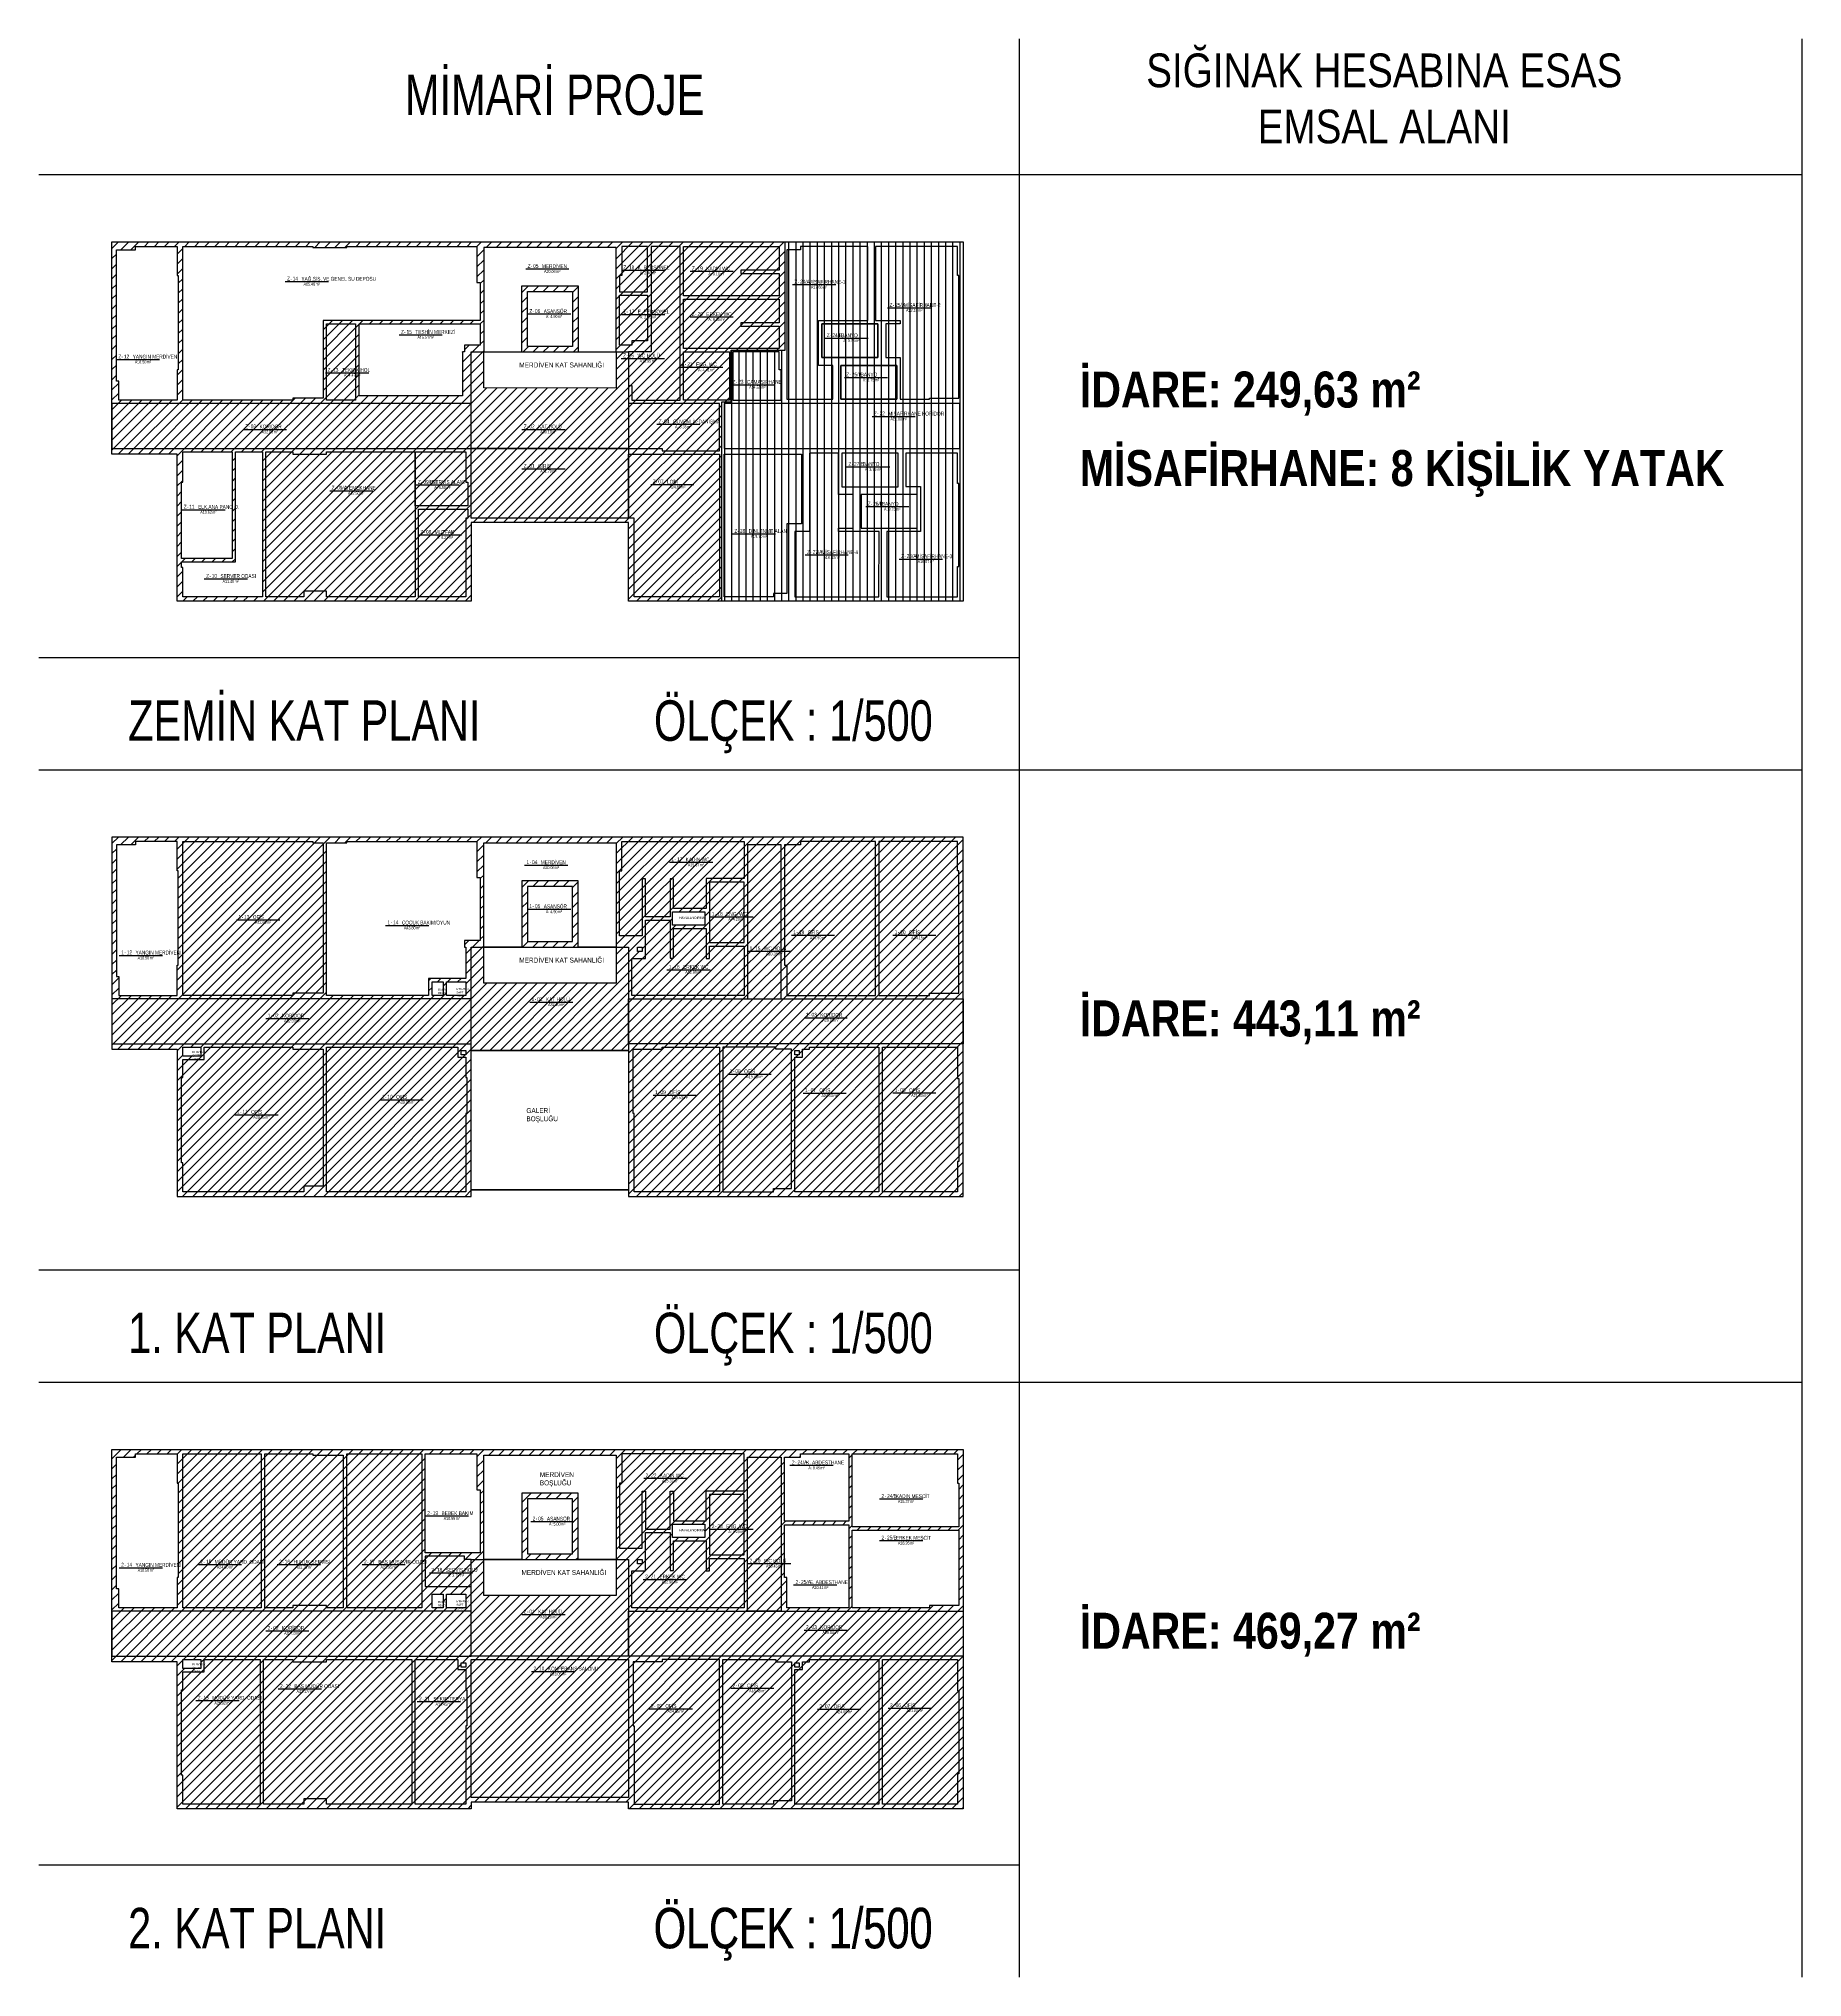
# Model space of a CAD drawing. Header units: inches. Extents: x 21 to 32698, y 13 to 3712.
# Drawn here: x 1369 to 2154, y 358 to 1221 of the extents above; entities that cross this region are included whole.
import ezdxf
from ezdxf.enums import TextEntityAlignment as Align

# ---------------------------------------------------------------- set-up
doc = ezdxf.new("R2010")
doc.units = ezdxf.units.IN
doc.header["$MEASUREMENT"] = 0
for name, color, linetype, lineweight in [('Z_MİM_-KM-AREA-IDEN', 8, 'Continuous', 25), ('Z_MİM_-KM-BRÜT_ALAN', 8, 'Continuous', 25), ('Z_MİM_-KM-EMSAL', 8, 'Continuous', 25), ('Z_MİM_-KM-EMSAL_DIŞI_ALAN', 8, 'Continuous', 25), ('Z_MİM_-KM-EMSAL_HARİCİ_%30_ALAN', 8, 'Continuous', 25), ('Z_MİM_-KM-Pafta', 8, 'Continuous', 25), ('Z_MİM_-KM-TAKS', 8, 'Continuous', 25), ('Z_MİM_-KM-TEXT', 8, 'Continuous', 25), ('Z_MİM_-KM-TEXT-DETL', 8, 'Continuous', 25), ('Z_MİM_00', 8, 'Continuous', 25), ('Z_MİM_1-Yazİ', 8, 'Continuous', 25)]:
    doc.layers.add(name, color=color, linetype=linetype, lineweight=lineweight)
doc.styles.add('-KM-OLCU', font='ARIALN.TTF')
doc.styles.add('2', font='swisscl.ttf', dxfattribs={"height": 13})
doc.styles.add('Arial_4', font='arial.ttf', dxfattribs={"height": 10})
doc.styles.add('basamaklar  pencere kapİ', font='ARIALN.TTF', dxfattribs={"height": 15})
doc.styles.add('MAH', font='arial.ttf', dxfattribs={"width": 0.8, "height": 17.5})
doc.styles.add('S1', font='arial.ttf', dxfattribs={"width": 0.75, "height": 11})
pattern_1 = [(45, (0, 0), (-22.45064, 22.45064), [])]

# ---------------------------------------------------------------- blocks, each defined once
blk = doc.blocks.new('*U345')
blk.add_line((0, 0), (192.4, 0))
at = {"color": 7, "style": 'MAH', "width": 0.6}
blk.add_text('-', height=17.1, dxfattribs=at).set_placement((26, 13.1), align=Align.MIDDLE_CENTER)
at = {"color": 7, "style": 'Arial_4', "width": 0.7}
for s, p in [('A:', (81.9, -17.7)), ('m² ', (135.4, -17.7))]:
    blk.add_text(s, height=13.33, dxfattribs=at).set_placement(p)
for tag, p in [('K', (8.6, 13.1)), ('00', (33.4, 13.1)), ('MAHALADI', (72.4, 12.4))]:
    blk.add_attdef(tag, text='', height=17.3, dxfattribs=at).set_placement(p, align=Align.MIDDLE_LEFT)
blk.add_attdef('27.00', text='', height=13.3, dxfattribs=at).set_placement((133.3, -11.3), align=Align.MIDDLE_RIGHT)
blk = doc.blocks.new('Sığınak_Zemin_Kat')
at = {"layer": 'Z_MİM_-KM-EMSAL'}
h = blk.add_hatch(dxfattribs=at)
h.set_pattern_fill('ANSI31', color=256, scale=10)
h.set_pattern_definition(pattern_1)
h.paths.add_polyline_path([(-2135, -490), (-1545, -490.8), (-1545, -650.8), (-2135, -650)], flags=16)
h.paths.add_polyline_path([(-1545, -25), (-2135, -25), (-2135, -490), (-1965, -490), (-1965, -195), (-1715, -195), (-1715, -490), (-1545, -490)], flags=16)
h.paths.add_polyline_path([(-1940, -220), (-1740, -220), (-1740, -465), (-1940, -465)], flags=16)
h.paths.add_polyline_path([(-2165, -20), (-2165, -180), (-2150, -180), (-2150, -350), (-2850, -350), (-2850, -695), (-2985, -695), (-2985, -705), (-3475, -705), (-3475, -20), (-2895, -20), (-2895, -25), (-2745, -25), (-2745, -20)], flags=16)
h.paths.add_polyline_path([(-2150, -365), (-2150, -460), (-2220, -460), (-2220, -490), (-2230, -490), (-2230, -685), (-2690, -685), (-2690, -365)], flags=16)
h.paths.add_polyline_path([(-3120, -935), (-3120, -1580), (-3475, -1580), (-3475, -1450), (-3480, -1450), (-3480, -1425), (-3240, -1425), (-3240, -935)], flags=16)
h.paths.add_polyline_path([(-3475, -935), (-3255, -935), (-3255, -1410), (-3480, -1410), (-3480, -1070), (-3475, -1070)], flags=16)
h.paths.add_polyline_path([(-3685, -20), (-3500, -20), (-3500, -150), (-3495, -150), (-3495, -570), (-3500, -570), (-3500, -705), (-3760, -705), (-3760, -620), (-3770, -620), (-3770, -35), (-3685, -35)], flags=16)
h.paths.add_polyline_path([(-1075, -1600), (-1075, -712.5), (-1032.5, -712.5), (-1032.5, -482.5), (-792.5, -482.5), (-792.5, 0), (-3790, 0), (-3790, -945), (-3500, -945), (-3500, -1600), (-2190, -1600), (-2190, -1250), (-1490, -1250), (-1490, -1600)])
at = {"layer": 'Z_MİM_-KM-TAKS'}
h = blk.add_hatch(dxfattribs=at)
h.set_pattern_fill('ANSI31', color=256, scale=10, angle=45)
h.set_pattern_definition([(90, (-22527.772, 9404.968), (-31.75, 0), [])])
h.paths.add_polyline_path([(-792.5, 0), (0, 0), (0, -1600), (-1075, -1600), (-1075, -712.5), (-1032.5, -712.5), (-1032.5, -482.5), (-792.5, -482.5)])
at = {"layer": 'Z_MİM_-KM-BRÜT_ALAN'}
blk.add_lwpolyline([(-2190, -1600), (-3500, -1600), (-3500, -945), (-3790, -945), (-3790, 0), (0, 0), (0, -1600), (-1490, -1600), (-1490, -1250), (-2190, -1250)], close=True, dxfattribs=at)
at = {"layer": 'Z_MİM_-KM-EMSAL'}
for points in [[(-1405, -20), (-1520, -20), (-1520, -150), (-1530, -150), (-1530, -222.5), (-1405, -222.5), (-1405, -20)], [(-1490, -490), (-1490, -640), (-1475, -640), (-1475, -705), (-1260, -705), (-1260, -20), (-1390, -20), (-1390, -490)], [(-1245, -20), (-820, -20), (-820, -125), (-990, -125), (-990, -140), (-820, -140), (-820, -240), (-1245, -240)], [(-785, -35), (-785, -700), (-580, -700), (-580, -550), (-645, -550), (-645, -350), (-425, -350), (-425, -20), (-725, -20), (-725, -35)], [(-25, -20), (-390, -20), (-390, -350), (-280, -350), (-280, -365), (-345, -365), (-345, -515), (-280, -515), (-280, -700), (-150, -700), (-150, -695), (-20, -695), (-20, -150), (-25, -150)], [(-1530, -237.5), (-1405, -237.5), (-1405, -440), (-1475, -440), (-1475, -460), (-1530, -460)], [(-1245, -255), (-820, -255), (-820, -360), (-990, -360), (-990, -375), (-820, -375), (-820, -475), (-1245, -475)], [(-2705, -705), (-2835, -705), (-2835, -365), (-2705, -365)], [(-380, -365), (-630, -365), (-630, -515), (-380, -515)], [(-630, -365), (-380, -365), (-380, -515), (-630, -515)], [(-2190, -490), (-1490, -490), (-1490, -920), (-2190, -920)], [(-1245, -490), (-1040, -490), (-1040, -705), (-1245, -705)], [(-820, -490), (-1025, -490), (-1025, -705), (-810, -705), (-810, -570), (-820, -570)], [(-295, -550), (-545, -550), (-545, -700), (-295, -700)], [(-545, -550), (-295, -550), (-295, -700), (-545, -700)], [(-2190, -720), (-3790, -720), (-3790, -920), (-2190, -920)], [(-1340, -930), (-1085, -930), (-1085, -720), (-1490, -720), (-1490, -920), (-1340, -920)], [(-1065, -720), (-1065, -920), (-15, -920), (-15, -720)], [(-2440, -1580), (-2835, -1580), (-2835, -1555), (-2935, -1555), (-2935, -1580), (-3105, -1580), (-3105, -935), (-2985, -935), (-2985, -945), (-2835, -945), (-2835, -935), (-2440, -935)], [(-2215, -935), (-2215, -1070), (-2205, -1070), (-2205, -1175), (-2440, -1175), (-2440, -935)], [(-1490, -920), (-1490, -1230), (-2190, -1230), (-2190, -920)], [(-1490, -945), (-1085, -945), (-1085, -1580), (-1465, -1580), (-1465, -1230), (-1490, -1230)], [(-1065, -945), (-720, -945), (-720, -1255), (-785, -1255), (-785, -1565), (-845, -1565), (-845, -1580), (-1065, -1580)], [(-685, -940), (-685, -1290), (-750, -1290), (-750, -1580), (-375, -1580.1), (-374.9, -1290), (-555, -1290), (-555, -1275), (-490, -1275), (-490, -1125), (-555, -1125), (-555, -940)], [(-290, -940), (-540, -940), (-540, -1090), (-290, -1090), (-290, -940)], [(-290, -940), (-540, -940), (-540, -1090), (-290, -1090)], [(-190, -1290), (-340, -1290), (-340, -1580), (-25, -1580), (-25, -1445), (-20, -1445), (-20, -1075), (-25, -1075), (-25, -940), (-255, -940), (-255, -1089.6), (-190, -1089.6)], [(-2205, -1190), (-2205, -1230), (-2215, -1230), (-2215, -1580), (-2425, -1580), (-2425, -1190)], [(-205, -1125), (-455, -1125), (-455, -1275), (-205, -1275), (-205, -1125)], [(-205, -1125), (-455, -1125), (-455, -1275), (-205, -1275)]]:
    blk.add_lwpolyline(points, close=True, dxfattribs=at)
at = {"layer": 'Z_MİM_-KM-EMSAL_DIŞI_ALAN'}
for points in [[(-792.5, 0), (0, 0), (0, -1600), (-1075, -1600), (-1075, -712.5), (-1032.5, -712.5), (-1032.5, -482.5), (-792.5, -482.5)], [(-3685, -20), (-3500, -20), (-3500, -150), (-3495, -150), (-3495, -570), (-3500, -570), (-3500, -705), (-3760, -705), (-3760, -620), (-3770, -620), (-3770, -35), (-3685, -35)]]:
    blk.add_lwpolyline(points, close=True, dxfattribs=at)
at = {"layer": 'Z_MİM_-KM-EMSAL_HARİCİ_%30_ALAN'}
for points in [[(-2165, -20), (-2165, -180), (-2150, -180), (-2150, -350), (-2850, -350), (-2850, -695), (-2985, -695), (-2985, -705), (-3475, -705), (-3475, -20), (-2895, -20), (-2895, -25), (-2745, -25), (-2745, -20)], [(-1545, -25), (-2135, -25), (-2135, -490), (-1965, -490), (-1965, -195), (-1715, -195), (-1715, -490), (-1545, -490)], [(-1940, -220), (-1740, -220), (-1740, -465), (-1940, -465)], [(-2150, -365), (-2150, -460), (-2220, -460), (-2220, -490), (-2230, -490), (-2230, -685), (-2690, -685), (-2690, -365)], [(-2135, -490), (-1545, -490.8), (-1545, -650.8), (-2135, -650)], [(-3475, -935), (-3255, -935), (-3255, -1410), (-3480, -1410), (-3480, -1070), (-3475, -1070)], [(-3120, -935), (-3120, -1580), (-3475, -1580), (-3475, -1450), (-3480, -1450), (-3480, -1425), (-3240, -1425), (-3240, -935)]]:
    blk.add_lwpolyline(points, close=True, dxfattribs=at)
at = {"layer": 'Z_MİM_-KM-AREA-IDEN'}
for p, values in [((-3018.8, -176.6), {'27.00': '65.46', '00': '14', 'K': 'Z', 'MAHALADI': 'YAĞ.SİS. VE GENEL SU DEPOSU'}), ((-1948, -120.2), {'27.00': '20.06', '00': '05', 'K': 'Z', 'MAHALADI': 'MERDİVEN'}), ((-1521.6, -126.3), {'27.00': '2.40', '00': '18', 'K': 'Z', 'MAHALADI': 'K. PERSONEL'}), ((-1216.3, -130.9), {'27.00': '9.10', '00': '19', 'K': 'Z', 'MAHALADI': 'KADIN WC'}), ((-760, -190.2), {'27.00': '17.66', '00': '24/A', 'K': 'Z', 'MAHALADI': 'MİSAFİRHANE-1'}), ((-1940, -320.9), {'27.00': '4.90', '00': '06', 'K': 'Z', 'MAHALADI': 'ASANSÖR'}), ((-1521.6, -323.2), {'27.00': '2.65', '00': '17', 'K': 'Z', 'MAHALADI': 'E. PERSONEL'}), ((-1216.3, -334), {'27.00': '9.35', '00': '20', 'K': 'Z', 'MAHALADI': 'ERKEK WC'}), ((-336.4, -293.5), {'27.00': '22.15', '00': '25/A', 'K': 'Z', 'MAHALADI': 'MİSAFİRHANE-2'}), ((-2511.7, -413.5), {'27.00': '15.51', '00': '15', 'K': 'Z', 'MAHALADI': 'TESHİN MERKEZİ'}), ((-615.8, -428.2), {'27.00': '3.75', '00': '24/B', 'K': 'Z', 'MAHALADI': 'BANYO'}), ((-3770, -523.3), {'27.00': '18.50', '00': '12', 'K': 'Z', 'MAHALADI': 'YANGIN MERDİVENİ'}), ((-1522.6, -518.5), {'27.00': '10.95', '00': '16', 'K': 'Z', 'MAHALADI': 'WC HOLÜ'}), ((-2838.6, -582.6), {'27.00': '4.47', '00': '13', 'K': 'Z', 'MAHALADI': 'TEKNİK HOL'}), ((-1262.1, -557.8), {'27.00': '4.41', '00': '21', 'K': 'Z', 'MAHALADI': 'ENG. WC'}), ((-529.1, -603.2), {'27.00': '3.75', '00': '25/B', 'K': 'Z', 'MAHALADI': 'BANYO'}), ((-1035.2, -635.8), {'27.00': '4.55', '00': '23', 'K': 'Z', 'MAHALADI': 'ÇAMAŞIRHANE'}), ((-406, -776.9), {'27.00': '21.00', '00': '22', 'K': 'Z', 'MAHALADI': 'MİSAFİRHANE KORİDOR'}), ((-3205.4, -834.6), {'27.00': '32.00', '00': '03', 'K': 'Z', 'MAHALADI': 'KORİDOR'}), ((-1965, -834.6), {'27.00': '30.10', '00': '02', 'K': 'Z', 'MAHALADI': 'KAT HOLÜ'}), ((-1364.7, -811.9), {'27.00': '8.35', '00': '04', 'K': 'Z', 'MAHALADI': 'GÜVENLİK-DANIŞMA'}), ((-1965.2, -1010), {'27.00': '21.70', '00': '01', 'K': 'Z', 'MAHALADI': 'GİRİŞ'}), ((-519.5, -1001.3), {'27.00': '3.75', '00': '27/B', 'K': 'Z', 'MAHALADI': 'BANYO'}), ((-2820.7, -1107.6), {'27.00': '42.50', '00': '09/A', 'K': 'Z', 'MAHALADI': 'YEMEKHANE'}), ((-2436.5, -1081.7), {'27.00': '5.50', '00': '09/B', 'K': 'Z', 'MAHALADI': 'SERVİS ALANI'}), ((-1391.1, -1080.1), {'27.00': '24.85', '00': '07', 'K': 'Z', 'MAHALADI': 'LOBİ'}), ((-3478.8, -1192.2), {'27.00': '10.62', '00': '11', 'K': 'Z', 'MAHALADI': 'ELK.ANA PANO O.'}), ((-434.3, -1178.5), {'27.00': '3.75', '00': '26/B', 'K': 'Z', 'MAHALADI': 'BANYO'}), ((-2425.6, -1304.1), {'27.00': '8.23', '00': '08', 'K': 'Z', 'MAHALADI': 'MUTFAK'}), ((-1027.5, -1299.8), {'27.00': '19.70', '00': '28', 'K': 'Z', 'MAHALADI': 'DİNLENME ALANI'}), ((-704, -1393.7), {'27.00': '16.40', '00': '27/A', 'K': 'Z', 'MAHALADI': 'MİSAFİRHANE-4'}), ((-284.7, -1411.9), {'27.00': '16.07', '00': '26/A', 'K': 'Z', 'MAHALADI': 'MİSAFİRHANE-3'}), ((-3379.4, -1500), {'27.00': '11.40', '00': '10', 'K': 'Z', 'MAHALADI': 'SERVER ODASI'})]:
    blk.add_blockref('*U345', p, dxfattribs=at).add_auto_attribs(values)
at = {"layer": 'Z_MİM_-KM-TEXT', "color": 7, "ltscale": 0.2, "insert": (-1976.5, -537), "char_height": 22, "attachment_point": 1, "style": 'S1'}
blk.add_mtext_dynamic_manual_height_columns('MERDİVEN KAT SAHANLIĞI', width=328.469, gutter_width=25, heights=[0], dxfattribs=at)
blk = doc.blocks.new('Sığınak_Kat-1')
at = {"layer": 'Z_MİM_-KM-EMSAL'}
h = blk.add_hatch(dxfattribs=at)
h.set_pattern_fill('ANSI31', color=256, scale=10)
h.set_pattern_definition(pattern_1)
h.paths.add_polyline_path([(-2190, -1570), (-1490, -1570), (-1490, -1600), (0, -1600), (0, 0), (-3790, 0), (-3790, -945), (-3500, -945), (-3500, -1600), (-2190, -1600)])
h.paths.add_polyline_path([(-2190, -950), (-1490, -950), (-1490, -1569.9), (-2190, -1569.9)], flags=16)
h.paths.add_polyline_path([(-750, -950), (-730, -950), (-730, -970), (-750, -970)], flags=16)
h.paths.add_polyline_path([(-2235, -950), (-2215, -950), (-2215, -970), (-2235, -970)], flags=16)
h.paths.add_polyline_path([(-3475, -935), (-3395, -935), (-3395, -975), (-3475, -975)], flags=16)
h.paths.add_polyline_path([(-2365, -645), (-2315, -645), (-2315, -705), (-2365, -705)], flags=16)
h.paths.add_polyline_path([(-2300, -645), (-2215, -645), (-2215, -705), (-2300, -705)], flags=16)
h.paths.add_polyline_path([(-2835, -25), (-2745, -25), (-2745, -20), (-2165, -20), (-2165, -180), (-2150, -180), (-2150, -460), (-2220, -460), (-2220, -490), (-2215, -490), (-2215, -630), (-2380, -630), (-2380, -705), (-2835, -705)], flags=16)
h.paths.add_polyline_path([(-2135, -490), (-1545, -490.8), (-1545, -650.8), (-2135, -650)], flags=16)
h.paths.add_polyline_path([(-2135, -25), (-1545, -25), (-1545, -490), (-1715, -490), (-1715, -195), (-1965, -195), (-1965, -490), (-2135, -490)], flags=16)
h.paths.add_polyline_path([(-1740, -220), (-1940, -220), (-1940, -465), (-1740, -465)], flags=16)
h.paths.add_polyline_path([(-1450, -490), (-1430, -490), (-1430, -510), (-1450, -510)], flags=16)
h.paths.add_polyline_path([(-1295, -392.5), (-1295, -332.5), (-1150, -332.5), (-1150, -392.5)], flags=16)
h.paths.add_polyline_path([(-3760, -705), (-3500, -705), (-3500, -570), (-3495, -570), (-3495, -150), (-3500, -150), (-3500, -20), (-3685, -20), (-3685, -35), (-3770, -35), (-3770, -620), (-3760, -620)], flags=16)
at = {"layer": 'Z_MİM_-KM-BRÜT_ALAN'}
blk.add_lwpolyline([(-2190, -1570), (-1490, -1570), (-1490, -1600), (0, -1600), (0, 0), (-3790, 0), (-3790, -945), (-3500, -945), (-3500, -1600), (-2190, -1600)], close=True, dxfattribs=at)
at = {"layer": 'Z_MİM_-KM-EMSAL'}
for points in [[(-3475, -705), (-3475, -20), (-2895, -20), (-2895, -25), (-2850, -25), (-2850, -695), (-2985, -695), (-2985, -705)], [(-975, -185), (-1145, -185), (-1145, -317.5), (-1290, -317.5), (-1290, -186.2), (-1305, -186.2), (-1305, -355), (-1415, -355), (-1415, -186.2), (-1430, -186.2), (-1430, -440), (-1530, -440), (-1530, -150), (-1520, -150), (-1520, -20), (-975, -20)], [(-810, -35), (-960, -35), (-960, -720), (-810, -720)], [(-390, -705), (-390, -20), (-725, -20), (-725, -35), (-795, -35), (-795, -570), (-785, -570), (-785, -705)], [(-20, -695), (-20, -150), (-25, -150), (-25, -20), (-375, -20), (-375, -705), (-150, -705), (-150, -695)], [(-975, -200), (-1130, -200), (-1130, -470), (-975, -470)], [(-975, -485), (-975, -705), (-1475, -705), (-1475, -540), (-1415, -540), (-1415, -370), (-1305, -370), (-1305, -538.8), (-1290, -538.8), (-1290, -407.5), (-1145, -407.5), (-1145, -540), (-1130, -540), (-1130, -485)], [(-1490, -490), (-1490, -950), (-2190, -950), (-2190, -490)], [(-2190, -720), (-3790, -720), (-3790, -920), (-2190, -920)], [(-1490, -720), (0, -720), (0, -920), (-1490, -920)], [(-3475, -990), (-3380, -990), (-3380, -935), (-2985, -935), (-2985, -945), (-2850, -945), (-2850, -1555), (-2935, -1555), (-2935, -1580), (-3475, -1580), (-3475, -1450), (-3480, -1450), (-3480, -1070), (-3475, -1070)], [(-2835, -935), (-2250, -935), (-2250, -980), (-2215, -980), (-2215, -1070), (-2210, -1070), (-2210, -1230), (-2215, -1230), (-2215, -1580), (-2835, -1580)], [(-1340, -935), (-1085, -935), (-1085, -1580), (-1465, -1580), (-1465, -1230), (-1470, -1230), (-1470, -945), (-1340, -945)], [(-1070, -935), (-1070, -1580), (-845, -1580), (-845, -1565), (-765, -1565), (-765, -945), (-835, -945), (-835, -935)], [(-715, -945), (-685, -945), (-685, -935), (-375, -935), (-375, -1580), (-750, -1580), (-750, -980), (-715, -980)], [(-360, -935), (-25, -935), (-25, -1075), (-20, -1075), (-20, -1445), (-25, -1445), (-25, -1580), (-360, -1580)]]:
    blk.add_lwpolyline(points, close=True, dxfattribs=at)
at = {"layer": 'Z_MİM_-KM-EMSAL_DIŞI_ALAN'}
blk.add_lwpolyline([(-3760, -705), (-3500, -705), (-3500, -570), (-3495, -570), (-3495, -150), (-3500, -150), (-3500, -20), (-3685, -20), (-3685, -35), (-3770, -35), (-3770, -620), (-3760, -620)], close=True, dxfattribs=at)
at = {"layer": 'Z_MİM_-KM-EMSAL_HARİCİ_%30_ALAN'}
for points in [[(-2835, -25), (-2745, -25), (-2745, -20), (-2165, -20), (-2165, -180), (-2150, -180), (-2150, -460), (-2220, -460), (-2220, -490), (-2215, -490), (-2215, -630), (-2380, -630), (-2380, -705), (-2835, -705)], [(-2135, -25), (-1545, -25), (-1545, -490), (-1715, -490), (-1715, -195), (-1965, -195), (-1965, -490), (-2135, -490)], [(-1740, -220), (-1940, -220), (-1940, -465), (-1740, -465)], [(-1295, -392.5), (-1295, -332.5), (-1150, -332.5), (-1150, -392.5)], [(-2135, -490), (-1545, -490.8), (-1545, -650.8), (-2135, -650)], [(-1450, -490), (-1430, -490), (-1430, -510), (-1450, -510)], [(-2365, -645), (-2315, -645), (-2315, -705), (-2365, -705)], [(-2300, -645), (-2215, -645), (-2215, -705), (-2300, -705)], [(-3475, -935), (-3395, -935), (-3395, -975), (-3475, -975)], [(-2235, -950), (-2215, -950), (-2215, -970), (-2235, -970)], [(-2190, -950), (-1490, -950), (-1490, -1569.9), (-2190, -1569.9)], [(-750, -950), (-730, -950), (-730, -970), (-750, -970)]]:
    blk.add_lwpolyline(points, close=True, dxfattribs=at)
at = {"layer": 'Z_MİM_-KM-AREA-IDEN'}
for p, values in [((-1953, -124.6), {'27.00': '20.06', '00': '04', 'K': '1', 'MAHALADI': 'MERDİVEN'}), ((-1307.9, -112), {'27.00': '15.37', '00': '17', 'K': '1', 'MAHALADI': 'KADIN WC'}), ((-3235.3, -368.3), {'27.00': '42.65', '00': '13', 'K': '1', 'MAHALADI': 'OFİS'}), ((-1940, -320.9), {'27.00': '4.90', '00': '05', 'K': '1', 'MAHALADI': 'ASANSÖR'}), ((-1127.8, -354.8), {'27.00': '4.20', '00': '18', 'K': '1', 'MAHALADI': 'ENG. WC'}), ((-2571.8, -393), {'27.00': '43.80', '00': '14', 'K': '1', 'MAHALADI': 'ÇOCUK BAKIM/OYUN'}), ((-764.9, -436.8), {'27.00': '27.50', '00': '19', 'K': '1', 'MAHALADI': 'OFİS'}), ((-313.6, -436.8), {'27.00': '24.15', '00': '20', 'K': '1', 'MAHALADI': 'OFİS'}), ((-3757.5, -526.6), {'27.00': '18.50', '00': '12', 'K': '1', 'MAHALADI': 'YANGIN MERDİVENİ'}), ((-959.7, -508.4), {'27.00': '10.28', '00': '15', 'K': '1', 'MAHALADI': 'WC HOLÜ'}), ((-1319.4, -590.7), {'27.00': '12.90', '00': '16', 'K': '1', 'MAHALADI': 'ERKEK WC'}), ((-1930.2, -734.8), {'27.00': '32.20', '00': '01', 'K': '1', 'MAHALADI': 'KAT HOLÜ'}), ((-3105.2, -807.5), {'27.00': '32.00', '00': '02', 'K': '1', 'MAHALADI': 'KORİDOR'}), ((-708.7, -804.1), {'27.00': '29.80', '00': '03', 'K': '1', 'MAHALADI': 'KORİDOR'}), ((-1047.7, -1055.5), {'27.00': '19.48', '00': '08', 'K': '1', 'MAHALADI': 'OFİS'}), ((-712.9, -1139.8), {'27.00': '24.00', '00': '07', 'K': '1', 'MAHALADI': 'OFİS'}), ((-313.6, -1139.3), {'27.00': '21.80', '00': '06', 'K': '1', 'MAHALADI': 'OFİS'}), ((-2597.2, -1169.2), {'27.00': '39.90', '00': '10', 'K': '1', 'MAHALADI': 'OFİS'}), ((-1381.1, -1148.9), {'27.00': '24.53', '00': '09', 'K': '1', 'MAHALADI': 'OFİS'}), ((-3242.5, -1236.1), {'27.00': '39.65', '00': '11', 'K': '1', 'MAHALADI': 'OFİS'})]:
    blk.add_blockref('*U345', p, dxfattribs=at).add_auto_attribs(values)
at = {"layer": 'Z_MİM_-KM-TEXT', "color": 7, "ltscale": 0.2, "attachment_point": 1, "style": 'S1'}
for s, width, gutter_width, insert, char_height in [('HAVALANDIRMA', 63.276, 12.5, (-1264.6, -354), 11), ('MERDİVEN KAT SAHANLIĞI', 328.469, 25, (-1976.5, -537), 22), ('GALERİ BOŞLUĞU', 126.553, 25, (-1944.9, -1206.5), 22)]:
    blk.add_mtext_dynamic_manual_height_columns(s, width=width, gutter_width=gutter_width, heights=[0], dxfattribs=dict(at, insert=insert, char_height=char_height))
at = {"layer": 'Z_MİM_-KM-TEXT-DETL', "color": 7, "char_height": 9, "attachment_point": 1, "style": '-KM-OLCU'}
for s, insert in [('BACA\\P60x50', (-2338, -674.7)), ('MEKANİK ŞAFT\\P85x60', (-2256.5, -672.2)), ('ELEKTRİK ŞAFTI\\P40x80', (-3432.5, -953))]:
    blk.add_mtext_dynamic_manual_height_columns(s, width=63.276, gutter_width=12.5, heights=[0], dxfattribs=dict(at, insert=insert))
blk = doc.blocks.new('Sığınak_Kat-2')
at = {"layer": 'Z_MİM_-KM-EMSAL'}
h = blk.add_hatch(dxfattribs=at)
h.set_pattern_fill('ANSI31', color=256, scale=10)
h.set_pattern_definition(pattern_1)
h.paths.add_polyline_path([(0, -1600), (-1490, -1600), (-1490, -1570), (-2190, -1570), (-2190, -1600), (-3500, -1600), (-3500, -945), (-3790, -945), (-3790, 0), (0, 0)])
h.paths.add_polyline_path([(-495, -20), (-25, -20), (-25, -150), (-20, -150), (-20, -345), (-495, -345)], flags=16)
h.paths.add_polyline_path([(-495, -360), (-20, -360), (-20, -695), (-150, -695), (-150, -705), (-495, -705)], flags=16)
h.paths.add_polyline_path([(-725, -20), (-510, -20), (-510, -320), (-795, -320), (-795, -35), (-725, -35)], flags=16)
h.paths.add_polyline_path([(-795, -335), (-510, -335), (-510, -705), (-785, -705), (-785, -570), (-795, -570)], flags=16)
h.paths.add_polyline_path([(-1295, -392.5), (-1295, -332.5), (-1150, -332.5), (-1150, -392.5)], flags=16)
h.paths.add_polyline_path([(-1450, -490), (-1430, -490), (-1430, -510), (-1450, -510)], flags=16)
h.paths.add_polyline_path([(-2135, -490), (-2135, -25), (-1545, -25), (-1545, -490), (-1715, -490), (-1715, -195), (-1965, -195), (-1965, -490)], flags=16)
h.paths.add_polyline_path([(-2135, -490), (-1545, -490), (-1545, -650), (-2135, -650)], flags=16)
h.paths.add_polyline_path([(-1740, -220), (-1940, -220), (-1940, -465), (-1740, -465)], flags=16)
h.paths.add_polyline_path([(-750, -950), (-730, -950), (-730, -970), (-750, -970)], flags=16)
h.paths.add_polyline_path([(-2300, -645), (-2215, -645), (-2215, -705), (-2300, -705)], flags=16)
h.paths.add_polyline_path([(-2365, -645), (-2315, -645), (-2315, -705), (-2365, -705)], flags=16)
h.paths.add_polyline_path([(-2235, -950), (-2215, -950), (-2215, -970), (-2235, -970)], flags=16)
h.paths.add_polyline_path([(-3475, -935), (-3395, -935), (-3395, -975), (-3475, -975)], flags=16)
h.paths.add_polyline_path([(-3685, -20), (-3500, -20), (-3500, -150), (-3495, -150), (-3495, -570), (-3500, -570), (-3500, -705), (-3760, -705), (-3760, -620), (-3770, -620), (-3770, -35), (-3685, -35)], flags=16)
h.paths.add_polyline_path([(-2395, -20), (-2165, -20), (-2165, -180), (-2150, -180), (-2150, -460), (-2395, -460)], flags=16)
at = {"layer": 'Z_MİM_-KM-BRÜT_ALAN'}
blk.add_lwpolyline([(0, -1600), (-1490, -1600), (-1490, -1570), (-2190, -1570), (-2190, -1600), (-3500, -1600), (-3500, -945), (-3790, -945), (-3790, 0), (0, 0)], close=True, dxfattribs=at)
at = {"layer": 'Z_MİM_-KM-EMSAL'}
for points in [[(-3475, -20), (-3125, -20), (-3125, -705), (-3475, -705)], [(-3110, -20), (-2895, -20), (-2895, -25), (-2760, -25), (-2760, -705), (-2835, -705), (-2835, -695), (-2985, -695), (-2985, -705), (-3110, -705)], [(-2745, -20), (-2410, -20), (-2410, -705), (-2745, -705)], [(-1530, -440), (-1430, -440), (-1430, -186.2), (-1415, -186.2), (-1415, -355), (-1305, -355), (-1305, -186.2), (-1290, -186.2), (-1290, -317.5), (-1145, -317.5), (-1145, -185), (-975, -185), (-975, -20), (-1520, -20), (-1520, -150), (-1530, -150)], [(-960, -35), (-810, -35), (-810, -720), (-960, -720)], [(-975, -200), (-1130, -200), (-1130, -470), (-975, -470)], [(-1475, -540), (-1415, -540), (-1415, -370), (-1305, -370), (-1305, -538.8), (-1290, -538.8), (-1290, -407.5), (-1145, -407.5), (-1145, -540), (-1130, -540), (-1130, -485), (-975, -485), (-975, -705), (-1475, -705)], [(-2190, -490), (-1490, -490), (-1490, -920), (-2190, -920)], [(-2190, -720), (-3790, -720), (-3790, -920), (-2190, -920)], [(-1490, -720), (0, -720), (0, -920), (-1490, -920)], [(-3130, -935), (-3130, -1580), (-3475, -1580), (-3475, -1450), (-3480, -1450), (-3480, -1070), (-3475, -1070), (-3475, -990), (-3380, -990), (-3380, -935)], [(-2455, -935), (-2455, -1580), (-2835, -1580), (-2835, -1555), (-2935, -1555), (-2935, -1580), (-3115, -1580), (-3115, -935), (-2985, -935), (-2985, -945), (-2835, -945), (-2835, -935)], [(-2215, -980), (-2215, -1070), (-2210, -1070), (-2210, -1230), (-2215, -1230), (-2215, -1580), (-2440, -1580), (-2440, -935), (-2250, -935), (-2250, -980)], [(-1490, -935), (-1490, -1550), (-2190, -1550), (-2190, -935)], [(-1085, -935), (-1340, -935), (-1340, -945), (-1470, -945), (-1470, -1230), (-1465, -1230), (-1465, -1580), (-1085, -1580)], [(-765, -945), (-765, -1565), (-845, -1565), (-845, -1580), (-1070, -1580), (-1070, -935), (-835, -935), (-835, -945)], [(-375, -935), (-375, -1580), (-750, -1580), (-750, -980), (-715, -980), (-715, -945), (-685, -945), (-685, -935)], [(-360, -935), (-25, -935), (-25, -1075), (-20, -1075), (-20, -1445), (-25, -1445), (-25, -1580), (-360, -1580)]]:
    blk.add_lwpolyline(points, close=True, dxfattribs=at)
blk.add_lwpolyline([(-2190, -610), (-2190, -490), (-2220, -490), (-2220, -475), (-2395, -475), (-2395, -610), (-2190, -610)], dxfattribs=at)
at = {"layer": 'Z_MİM_-KM-EMSAL_DIŞI_ALAN'}
blk.add_lwpolyline([(-3685, -20), (-3500, -20), (-3500, -150), (-3495, -150), (-3495, -570), (-3500, -570), (-3500, -705), (-3760, -705), (-3760, -620), (-3770, -620), (-3770, -35), (-3685, -35)], close=True, dxfattribs=at)
at = {"layer": 'Z_MİM_-KM-EMSAL_HARİCİ_%30_ALAN'}
for points in [[(-2395, -20), (-2165, -20), (-2165, -180), (-2150, -180), (-2150, -460), (-2395, -460)], [(-2135, -490), (-2135, -25), (-1545, -25), (-1545, -490), (-1715, -490), (-1715, -195), (-1965, -195), (-1965, -490)], [(-725, -20), (-510, -20), (-510, -320), (-795, -320), (-795, -35), (-725, -35)], [(-495, -20), (-25, -20), (-25, -150), (-20, -150), (-20, -345), (-495, -345)], [(-1740, -220), (-1940, -220), (-1940, -465), (-1740, -465)], [(-1295, -392.5), (-1295, -332.5), (-1150, -332.5), (-1150, -392.5)], [(-795, -335), (-510, -335), (-510, -705), (-785, -705), (-785, -570), (-795, -570)], [(-495, -360), (-20, -360), (-20, -695), (-150, -695), (-150, -705), (-495, -705)], [(-2135, -490), (-1545, -490), (-1545, -650), (-2135, -650)], [(-1450, -490), (-1430, -490), (-1430, -510), (-1450, -510)], [(-2365, -645), (-2315, -645), (-2315, -705), (-2365, -705)], [(-2300, -645), (-2215, -645), (-2215, -705), (-2300, -705)], [(-3475, -935), (-3395, -935), (-3395, -975), (-3475, -975)], [(-2235, -950), (-2215, -950), (-2215, -970), (-2235, -970)], [(-750, -950), (-730, -950), (-730, -970), (-750, -970)]]:
    blk.add_lwpolyline(points, close=True, dxfattribs=at)
at = {"layer": 'Z_MİM_-KM-AREA-IDEN'}
for p, values in [((-771.3, -70.5), {'27.00': '8.45', '00': '24/A', 'K': '2', 'MAHALADI': 'K. ABDESTHANE'}), ((-1422.6, -128.6), {'27.00': '15.37', '00': '22', 'K': '2', 'MAHALADI': 'KADIN WC'}), ((-372.5, -220.6), {'27.00': '15.37', '00': '24/B', 'K': '2', 'MAHALADI': 'KADIN MESCİT'}), ((-2395, -296.3), {'27.00': '10.55', '00': '19', 'K': '2', 'MAHALADI': 'BEBEK BAKIM'}), ((-1925.8, -320.9), {'27.00': '5.00', '00': '05', 'K': '2', 'MAHALADI': 'ASANSÖR'}), ((-1127.8, -354.8), {'27.00': '4.20', '00': '23', 'K': '2', 'MAHALADI': 'ENG. WC'}), ((-372.5, -405.8), {'27.00': '16.26', '00': '25/B', 'K': '2', 'MAHALADI': 'ERKEK MESCİT'}), ((-3757.5, -526.6), {'27.00': '18.50', '00': '14', 'K': '2', 'MAHALADI': 'YANGIN MERDİVENİ'}), ((-3405, -512.9), {'27.00': '24.00', '00': '15', 'K': '2', 'MAHALADI': 'MÜDÜR YARD. ODASI'}), ((-3054.3, -512.9), {'27.00': '23.75', '00': '16', 'K': '2', 'MAHALADI': 'HUKUK SERVİSİ'}), ((-2676.3, -512.9), {'27.00': '22.95', '00': '17', 'K': '2', 'MAHALADI': 'BAŞ MÜŞAVİR ODASI'}), ((-959.7, -508.4), {'27.00': '10.45', '00': '20', 'K': '2', 'MAHALADI': 'WC HOLÜ'}), ((-2376.7, -549.1), {'27.00': '2.75', '00': '18', 'K': '2', 'MAHALADI': 'SERVİS HOLÜ'}), ((-1424.6, -578.9), {'27.00': '12.90', '00': '21', 'K': '2', 'MAHALADI': 'ERKEK WC'}), ((-755.1, -603.4), {'27.00': '10.41', '00': '25/A', 'K': '2', 'MAHALADI': 'E. ABDESTHANE'}), ((-1965, -734.8), {'27.00': '30.10', '00': '01', 'K': '2', 'MAHALADI': 'KAT HOLÜ'}), ((-3105.2, -807.5), {'27.00': '32.00', '00': '02', 'K': '2', 'MAHALADI': 'KORİDOR'}), ((-708.7, -804.1), {'27.00': '29.80', '00': '03', 'K': '2', 'MAHALADI': 'KORİDOR'}), ((-1921.8, -988.6), {'27.00': '43.05', '00': '10', 'K': '2', 'MAHALADI': 'KONFERANS SALONU'}), ((-3416, -1118.5), {'27.00': '21.92', '00': '13', 'K': '2', 'MAHALADI': 'MÜDÜR YARD. ODASI'}), ((-3050.1, -1066.5), {'27.00': '42.17', '00': '12', 'K': '2', 'MAHALADI': 'BAŞ MÜDÜR ODASI'}), ((-2431.2, -1123), {'27.00': '14.45', '00': '11', 'K': '2', 'MAHALADI': 'SEKRETERYA'}), ((-1035, -1063.5), {'27.00': '18.48', '00': '08', 'K': '2', 'MAHALADI': 'OFİS'}), ((-1398.4, -1154.6), {'27.00': '24.55', '00': '09', 'K': '2', 'MAHALADI': 'OFİS'}), ((-649.3, -1156.8), {'27.00': '24.00', '00': '07', 'K': '2', 'MAHALADI': 'OFİS'}), ((-334.5, -1151.6), {'27.00': '21.80', '00': '06', 'K': '2', 'MAHALADI': 'OFİS'})]:
    blk.add_blockref('*U345', p, dxfattribs=at).add_auto_attribs(values)
at = {"layer": 'Z_MİM_-KM-TEXT', "color": 7, "ltscale": 0.2, "attachment_point": 1, "style": 'S1'}
for s, width, gutter_width, heights, insert, char_height in [('MERDİVEN BOŞLUĞU', 153.694, 12.5, [75.4], (-1885, -101.2), 22), ('HAVALANDIRMA', 63.276, 12.5, [0], (-1264.6, -354), 11), ('MERDİVEN KAT SAHANLIĞI', 328.469, 25, [0], (-1966.5, -537), 22)]:
    blk.add_mtext_dynamic_manual_height_columns(s, width=width, gutter_width=gutter_width, heights=heights, dxfattribs=dict(at, insert=insert, char_height=char_height))
at = {"layer": 'Z_MİM_-KM-TEXT-DETL', "color": 7, "char_height": 9, "attachment_point": 1, "style": '-KM-OLCU'}
for s, insert in [('BACA\\P60x50', (-2338, -674.7)), ('MEKANİK ŞAFT\\P85x60', (-2256.5, -672.2)), ('ELEKTRİK ŞAFTI\\P40x80', (-3432.5, -953))]:
    blk.add_mtext_dynamic_manual_height_columns(s, width=63.276, gutter_width=12.5, heights=[0], dxfattribs=dict(at, insert=insert))

msp = doc.modelspace()

# ---------------------------------------------------------------- linework, layer by layer
at = {"layer": 'Z_MİM_-KM-Pafta'}
for p, q in [((1805.87, 358.28), (1805.87, 1221.39)), ((2154.41, 358.28), (2154.41, 1221.39)), ((1369.29, 1160.93), (2154.41, 1160.93)), ((1369.29, 945.93), (1805.87, 945.93)), ((1369.29, 895.93), (2154.41, 895.93)), ((1369.29, 673.28), (1805.87, 673.28)), ((1369.29, 623.28), (2154.41, 623.28)), ((1369.29, 408.28), (1805.87, 408.28))]:
    msp.add_line(p, q, dxfattribs=at)

# ---------------------------------------------------------------- block references
at = {"layer": 'Z_MİM_00', "xscale": 0.1, "yscale": 0.1, "zscale": 0.1}
for name, p in [('Sığınak_Zemin_Kat', (1780.87, 1130.93)), ('Sığınak_Kat-1', (1780.87, 865.93)), ('Sığınak_Kat-2', (1780.87, 593.28))]:
    msp.add_blockref(name, p, dxfattribs=at)

# ---------------------------------------------------------------- texts
at = {"layer": 'Z_MİM_-KM-Pafta', "color": 7, "style": '2'}
for s, p in [('MİMARİ PROJE', (1532.35, 1187.47)), ('ZEMİN KAT PLANI', (1409.08, 908.81)), ('ÖLÇEK : 1/500', (1643.19, 908.81)), ('ÖLÇEK : 1/500', (1643.19, 636.16)), ('1. KAT PLANI', (1409.08, 636.16)), ('2. KAT PLANI', (1409.08, 371.16)), ('ÖLÇEK : 1/500', (1642.99, 371.16)), ('ÖLÇEK : 1/500', (1643.19, 371.16))]:
    msp.add_text(s, height=18, dxfattribs=at).set_placement(p)
at = {"layer": 'Z_MİM_-KM-Pafta', "color": 7, "insert": (1861.99, 1214.83), "char_height": 15, "attachment_point": 1, "style": '2'}
msp.add_mtext_dynamic_manual_height_columns('\\pxqc;{\\fArial Narrow|b0|i0|c162|p34;SIĞINAK HESABINA ESAS EMSAL ALANI}', width=212.6784, gutter_width=100, heights=[0], dxfattribs=at)
at = {"layer": 'Z_MİM_1-Yazİ', "color": 7, "char_height": 16, "attachment_point": 1, "style": 'basamaklar  pencere kapİ'}
for s, width, insert in [('{\\fArial Narrow|b1|i0|c162|p34;İDARE: 249,63 m² }', 166.2011, (1832.77, 1073.22)), ('{\\fArial Narrow|b1|i0|c162|p34;MİSAFİRHANE: 8 KİŞİLİK YATAK}', 355.3818, (1832.77, 1038.22)), ('{\\fArial Narrow|b1|i0|c162|p34;İDARE: 443,11 m² }', 166.2011, (1832.77, 793.22)), ('{\\fArial Narrow|b1|i0|c162|p34;İDARE: 469,27 m² }', 166.2011, (1832.77, 520.57))]:
    msp.add_mtext_dynamic_manual_height_columns(s, width=width, gutter_width=100, heights=[0], dxfattribs=dict(at, insert=insert))

doc.saveas('drawing.dxf')
